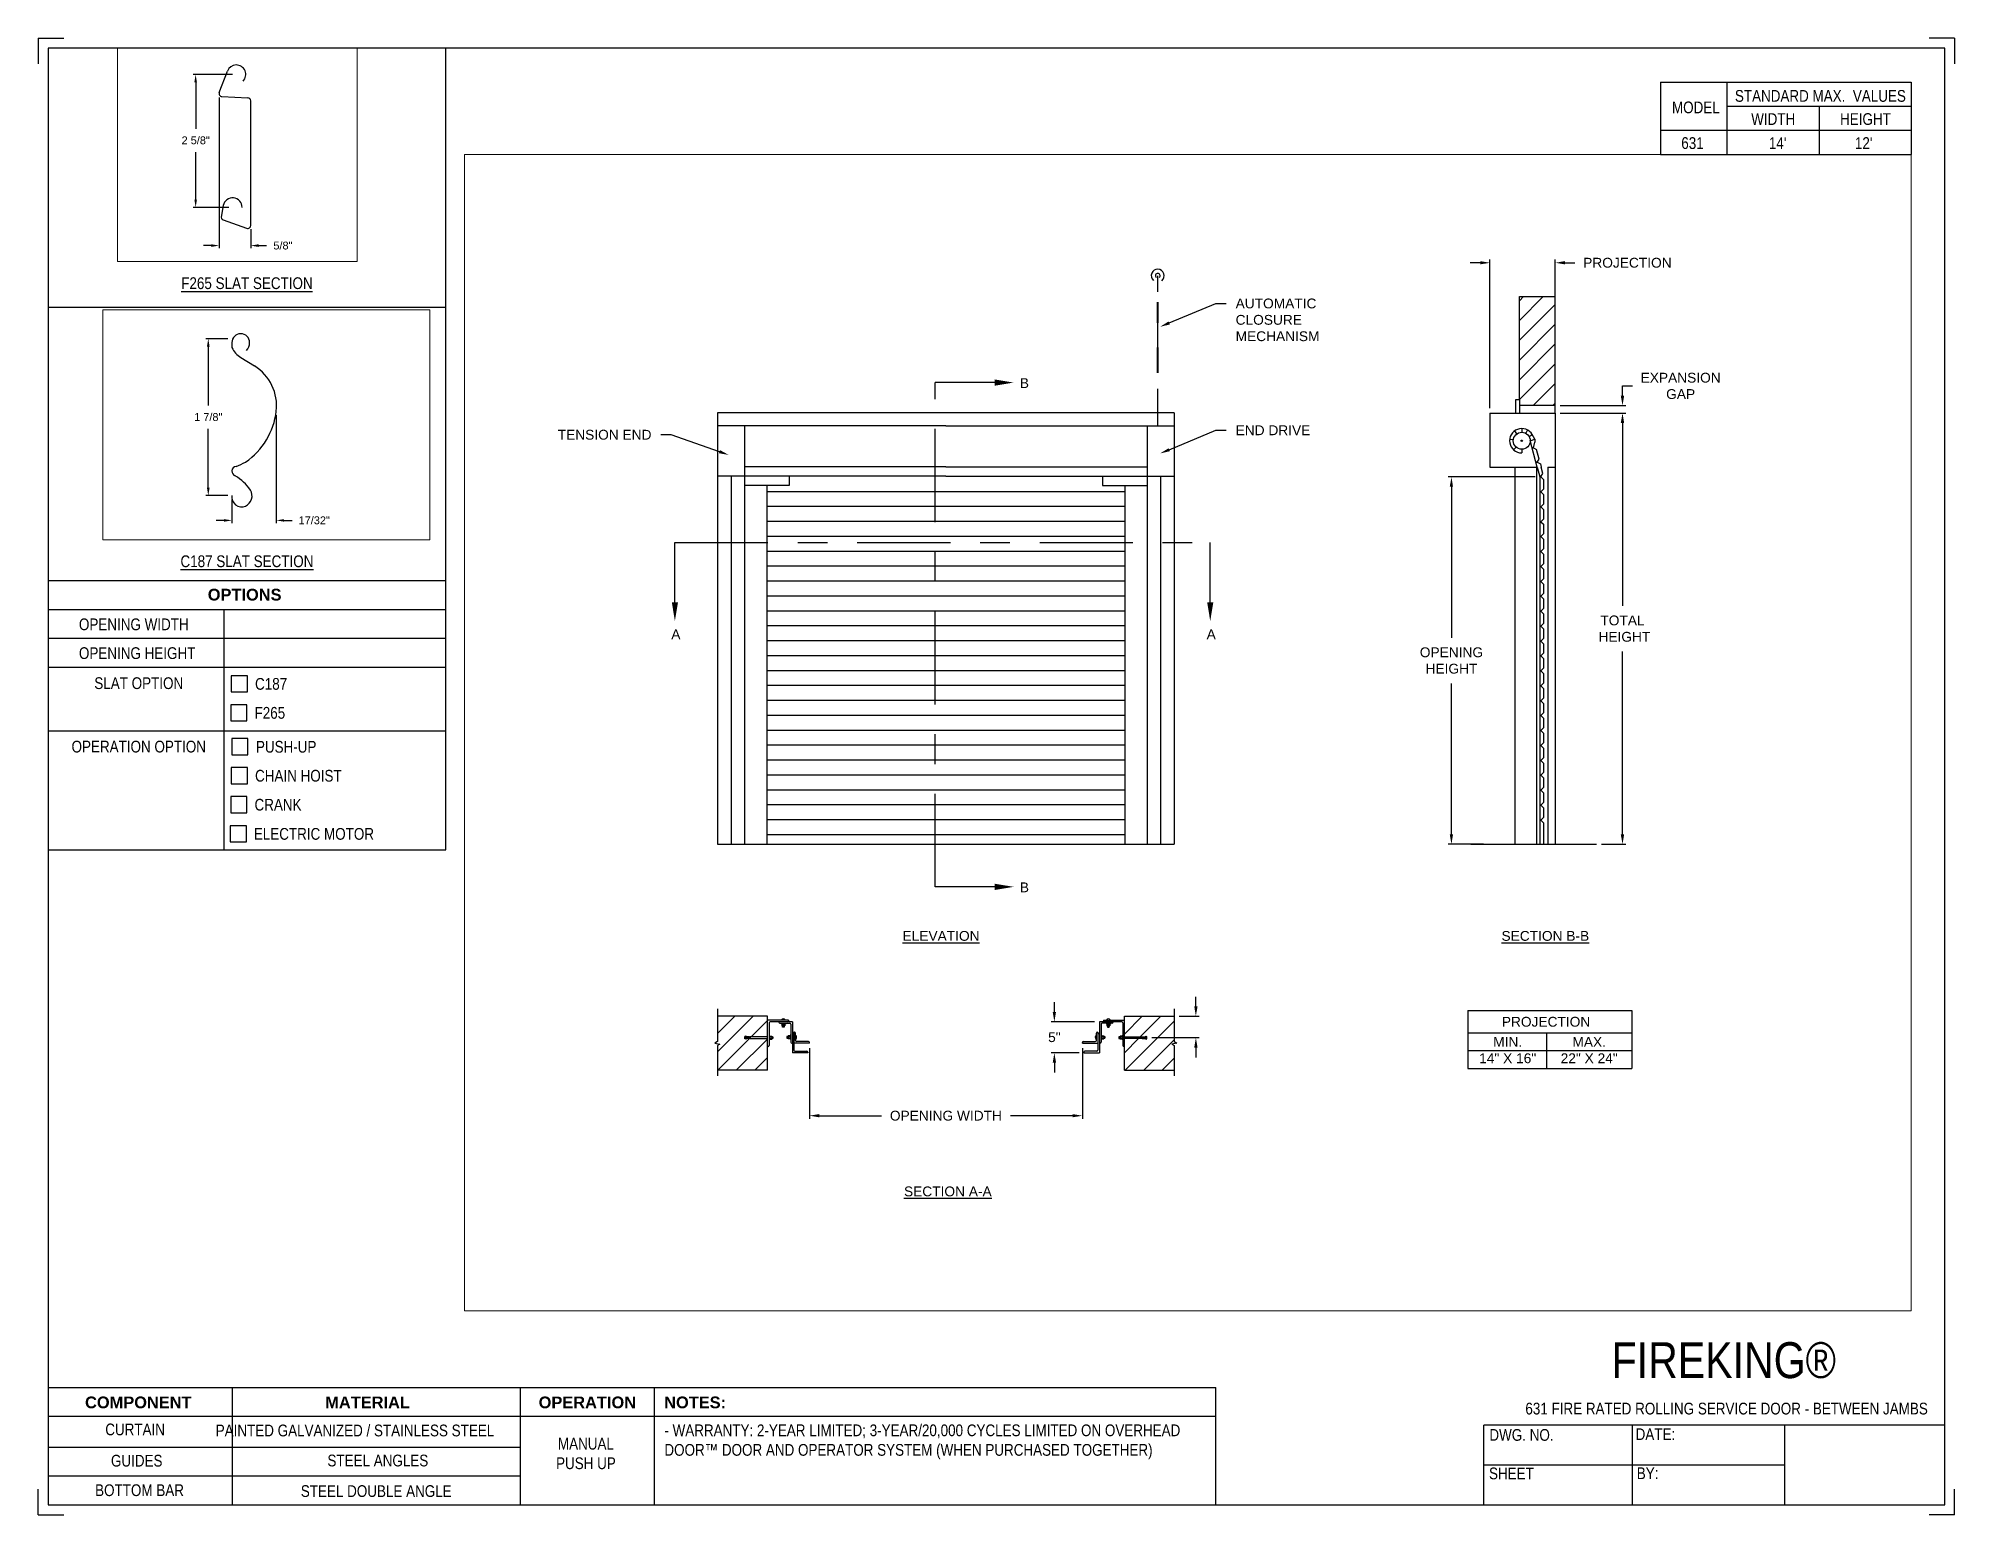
# Paper-space layout '631 BETWEEN JAMBS' of a CAD drawing. Header units: inches. Extents: x 0.1 to 10.9, y 0.1 to 8.4.
# The model-space entities are those that its viewports show. They can reach past a viewport. Long polylines and large blocks are cut down to what shows.
import ezdxf
from ezdxf import colors
from ezdxf.entities.mleader import LeaderData, LeaderLine
from ezdxf.math import Vec2, Vec3

# ---------------------------------------------------------------- set-up
doc = ezdxf.new("R2010")
doc.units = ezdxf.units.IN
doc.header["$LTSCALE"] = 0.25
doc.header["$MEASUREMENT"] = 0
doc.linetypes.add('CENTER', pattern=[2, 1.25, -0.25, 0.25, -0.25])
doc.linetypes.add('DASHED', pattern=[0.75, 0.5, -0.25])
for name, color, linetype in [('631 BETWEEN JAMBS', 7, 'Continuous'), ('ANNOTATIONS', 1, 'Continuous'), ('DETAILS', 4, 'Continuous'), ('SECTION CUTS', 6, 'CENTER'), ('TITLE BLOCK', 7, 'Continuous')]:
    doc.layers.add(name, color=color, linetype=linetype)
doc.styles.add('ARIAL', font='arial.ttf', dxfattribs={"height": 0.09375})
doc.styles.add('CADdetails-DIMENSIONS', font='ARIALN.TTF', dxfattribs={"height": 2.38})
doc.styles.get("Standard").update_dxf_attribs({"font": 'romans.shx'})
doc.dimstyles.new('STANDARD$0', dxfattribs={"dimtxt": 0.09375, "dimasz": 0.09375, "dimexe": 0.03125, "dimexo": 0.046875, "dimgap": 0.09, "dimtad": 0, "dimtih": 1, "dimtoh": 1, "dimdec": 4, "dimzin": 0, "dimdsep": 46, "dimtxsty": 'ARIAL', "dimcen": 0.09, "dimadec": 0, "dimazin": 0, "dimtfac": 1, "dimtdec": 4, "dimtofl": 0, "dimtmove": 0, "dimatfit": 1, "dimfxl": 1, "dimtolj": 1, "dimtzin": 0, "dimarcsym": 0})

psp = doc.layouts.new('631 BETWEEN JAMBS')

# ---------------------------------------------------------------- texts
at = {"layer": 'TITLE BLOCK', "attachment_point": 2, "style": 'CADdetails-DIMENSIONS'}
for s, width, insert, char_height in [('MODEL', 0.28815, (9.45, 8.068), 0.0664), ('STANDARD MAX.  VALUES', 1.75949, (10.155, 8.133), 0.06641), ('WIDTH', 0.42908, (9.888, 8.002), 0.0664), ('HEIGHT', 0.42908, (10.41, 8.002), 0.0664), ('\\pxqc;631', 0.29952, (9.431, 7.866), 0.0664)]:
    psp.add_mtext_dynamic_manual_height_columns(s, width=width, gutter_width=1.363, heights=[0], dxfattribs=dict(at, insert=insert, char_height=char_height))
at = {"layer": 'TITLE BLOCK', "style": 'CADdetails-DIMENSIONS'}
for s, insert, char_height, width, attachment_point in [("14'", (9.913, 7.866), 0.0664, 1.75949, 2), ("12'", (10.4, 7.866), 0.0664, 1.75949, 2), ('{\\LF265 SLAT SECTION }', (1.248, 7.073), 0.06641, 1.75949, 2), ('{\\LC187 SLAT SECTION}', (1.248, 5.499), 0.06641, 1.75949, 2), ('{\\fArial|b1|i0|c0|p34;OPTIONS}', (1.235, 5.31), 0.06641, 1.75949, 2), ('OPENING WIDTH', (0.297, 5.142), 0.06641, 1.30693, 1), ('OPENING HEIGHT', (0.297, 4.979), 0.06641, 1.30693, 1), ('\\pxqc;SLAT OPTION', (-0.13, 4.809), 0.06641, 1.53133, 1), ('C187', (1.294, 4.805), 0.0664, 1.53035, 1), ('F265', (1.291, 4.641), 0.0664, 1.53035, 1), ('\\pxqc;OPERATION OPTION', (-0.13, 4.45), 0.06641, 1.53133, 1), ('PUSH-UP', (1.299, 4.449), 0.0664, 1.23928, 1), ('CHAIN HOIST', (1.294, 4.285), 0.06641, 1.53035, 1), ('CRANK', (1.291, 4.121), 0.0664, 1.53035, 1), ('ELECTRIC MOTOR', (1.287, 3.956), 0.06641, 1.53035, 1), ('\\A1;\\pxqc;\\PFIREKING®', (11.368, 1.384), 0.2031, 3.51998, 3), ('{\\fArial|b1|i0|c0|p34;COMPONENT}', (0.633, 0.738), 0.06641, 1.75949, 2), ('{\\fArial|b1|i0|c0|p34;MATERIAL}', (1.931, 0.738), 0.06641, 1.75949, 2), ('{\\fArial|b1|i0|c0|p34;OPERATION}', (3.175, 0.738), 0.06641, 1.75949, 2), ('{\\fArial|b1|i0|c0|p34;NOTES:}', (3.785, 0.738), 0.06641, 1.75949, 2), ('\\pxt13;631 FIRE RATED ROLLING SERVICE DOOR - BETWEEN JAMBS', (9.624, 0.703), 0.06641, 2.79915, 2), ('CURTAIN', (0.615, 0.585), 0.0664, 1.75949, 2), ('^IPAINTED GALVANIZED / STAINLESS STEEL', (1.849, 0.579), 0.06641, 2.24783, 2), ('\\pxql,t2;- WARRANTY: 2-YEAR LIMITED; 3-YEAR/20,000 CYCLES LIMITED ON OVERHEAD DOOR™ DOOR AND OPERATOR SYSTEM (WHEN PURCHASED TOGETHER)', (5.141, 0.58), 0.066406, 3.0597, 2), ('DWG. NO.', (8.463, 0.554), 0.0664, 1.75949, 2), ('DATE:', (9.221, 0.558), 0.0664, 1.75949, 2), ('\\pxqc;\\PMANUAL PUSH UP', (3.167, 0.615), 0.06641, 0.5006, 2), ('GUIDES', (0.624, 0.408), 0.0664, 1.75949, 2), ('STEEL ANGLES', (1.989, 0.409), 0.06641, 1.75949, 2), ('SHEET', (8.406, 0.336), 0.0664, 1.75949, 2), ('BY:', (9.177, 0.337), 0.0664, 1.75949, 2), ('BOTTOM BAR', (0.64, 0.241), 0.0664, 1.75949, 2), ('STEEL DOUBLE ANGLE', (1.98, 0.236), 0.06641, 1.75949, 2)]:
    psp.add_mtext(s, dxfattribs=dict(at, insert=insert, char_height=char_height, width=width, attachment_point=attachment_point))

msp = doc.modelspace()

# ---------------------------------------------------------------- texts
at = {"layer": 'ANNOTATIONS', "char_height": 0.09375, "attachment_point": 2, "style": 'ARIAL'}
for s, insert, width in [('{\\LELEVATION}', (179.44546, 257.13267), 3.0834986), ('{\\LSECTION B-B}', (185.21195, 257.13267), 1.3823677), ('{\\LSECTION A-A}', (179.51043, 254.69485), 1.3823677)]:
    msp.add_mtext(s, dxfattribs=dict(at, insert=insert, width=width))
for s, width, insert in [('PROJECTION ', 1.7594917, (185.21863, 256.31343)), ('MIN.\\P14" X 16" ', 0.6711642, (184.8526, 256.12144)), ('MAX.\\P22" X 24"', 0.7869326, (185.63025, 256.12144))]:
    msp.add_mtext_dynamic_manual_height_columns(s, width=width, gutter_width=1.36268, heights=[0], dxfattribs=dict(at, insert=insert))
at = {"layer": 'SECTION CUTS', "style": 'ARIAL'}
for s, p in [('B', (180.19721, 262.31336)), ('A', (176.87158, 259.91669)), ('A', (181.97989, 259.91669)), ('B', (180.19721, 257.50211))]:
    msp.add_text(s, height=0.09375, dxfattribs=at).set_placement(p)

# ---------------------------------------------------------------- blocks, each defined once
blk = doc.blocks.new('*D3')
at = {"layer": 'ANNOTATIONS', "color": 0, "lineweight": -2, "transparency": 16777216}
for p, q in [((178.19, 256.016), (178.19, 255.339)), ((180.794, 256.016), (180.794, 255.339)), ((178.284, 255.37), (178.876, 255.37)), ((180.7, 255.37), (180.109, 255.37))]:
    blk.add_line(p, q, dxfattribs=at)
at = {"layer": 'ANNOTATIONS', "color": 0, "transparency": 16777216}
for points in [[(178.284, 255.386), (178.284, 255.355), (178.19, 255.37)], [(180.7, 255.386), (180.7, 255.355), (180.794, 255.37)]]:
    blk.add_solid(points, dxfattribs=at)
at = {"layer": 'defpoints', "color": 0, "transparency": 16777216}
for p in [(178.19, 256.063), (180.794, 256.063), (180.794, 255.37)]:
    blk.add_point(p, dxfattribs=at)
at = {"layer": 'ANNOTATIONS', "color": 0, "transparency": 16777216, "insert": (179.492, 255.37), "char_height": 0.09375, "attachment_point": 5, "style": 'ARIAL'}
blk.add_mtext('\\A1;OPENING WIDTH', dxfattribs=at)
blk = doc.blocks.new('*D1')
at = {"layer": 'ANNOTATIONS', "color": 0, "lineweight": -2, "transparency": 16777216}
for p, q in [((181.877, 256.413), (181.877, 256.506)), ((181.718, 256.319), (181.908, 256.319)), ((181.457, 256.115), (181.908, 256.115)), ((181.877, 256.021), (181.877, 255.927))]:
    blk.add_line(p, q, dxfattribs=at)
at = {"layer": 'ANNOTATIONS', "color": 0, "transparency": 16777216}
for points in [[(181.862, 256.413), (181.893, 256.413), (181.877, 256.319)], [(181.862, 256.021), (181.893, 256.021), (181.877, 256.115)]]:
    blk.add_solid(points, dxfattribs=at)
at = {"layer": 'defpoints', "color": 0, "transparency": 16777216}
for p in [(181.672, 256.319), (181.41, 256.115), (181.877, 256.115)]:
    blk.add_point(p, dxfattribs=at)
blk = doc.blocks.new('*D2')
at = {"layer": 'ANNOTATIONS', "color": 0, "lineweight": -2, "transparency": 16777216}
for p, q in [((180.527, 256.361), (180.527, 256.454)), ((180.91, 256.267), (180.496, 256.267)), ((180.762, 255.97), (180.496, 255.97)), ((180.527, 255.876), (180.527, 255.783))]:
    blk.add_line(p, q, dxfattribs=at)
at = {"layer": 'ANNOTATIONS', "color": 0, "transparency": 16777216}
for points in [[(180.511, 256.361), (180.543, 256.361), (180.527, 256.267)], [(180.511, 255.876), (180.543, 255.876), (180.527, 255.97)]]:
    blk.add_solid(points, dxfattribs=at)
at = {"layer": 'defpoints', "color": 0, "transparency": 16777216}
for p in [(180.527, 256.267), (180.957, 256.267), (180.809, 255.97)]:
    blk.add_point(p, dxfattribs=at)
at = {"layer": 'ANNOTATIONS', "color": 0, "transparency": 16777216, "insert": (180.527, 256.119), "char_height": 0.0938, "attachment_point": 5, "style": 'ARIAL'}
blk.add_mtext('\\A1;5"', dxfattribs=at)
blk = doc.blocks.new('*D4')
at = {"layer": 'ANNOTATIONS', "color": 0, "lineweight": -2, "transparency": 16777216}
for p, q in [((171.432, 259.756), (170.961, 259.756)), ((170.993, 259.662), (170.993, 259.105)), ((170.993, 258.259), (170.993, 258.828)), ((171.389, 258.165), (170.961, 258.165))]:
    blk.add_line(p, q, dxfattribs=at)
at = {"layer": 'ANNOTATIONS', "color": 0, "transparency": 16777216}
for points in [[(170.977, 259.662), (171.008, 259.662), (170.993, 259.756)], [(170.977, 258.259), (171.008, 258.259), (170.993, 258.165)]]:
    blk.add_solid(points, dxfattribs=at)
at = {"layer": 'defpoints', "color": 0, "transparency": 16777216}
for p in [(171.479, 259.756), (170.993, 258.165), (171.435, 258.165)]:
    blk.add_point(p, dxfattribs=at)
at = {"layer": 'ANNOTATIONS', "color": 0, "transparency": 16777216, "insert": (170.993, 258.967), "char_height": 0.0938, "attachment_point": 5, "style": 'ARIAL'}
blk.add_mtext('\\A1;2 5/8"', dxfattribs=at)
blk = doc.blocks.new('*D5')
at = {"layer": 'ANNOTATIONS', "color": 0, "lineweight": -2, "transparency": 16777216}
for p, q in [((171.273, 259.48), (171.273, 257.677)), ((171.652, 257.903), (171.652, 257.677)), ((171.179, 257.708), (171.085, 257.708)), ((171.745, 257.708), (171.839, 257.708))]:
    blk.add_line(p, q, dxfattribs=at)
at = {"layer": 'ANNOTATIONS', "color": 0, "transparency": 16777216}
for points in [[(171.179, 257.724), (171.179, 257.692), (171.273, 257.708)], [(171.745, 257.724), (171.745, 257.692), (171.652, 257.708)]]:
    blk.add_solid(points, dxfattribs=at)
at = {"layer": 'defpoints', "color": 0, "transparency": 16777216}
for p in [(171.273, 259.527), (171.652, 257.95), (171.652, 257.708)]:
    blk.add_point(p, dxfattribs=at)
at = {"layer": 'ANNOTATIONS', "color": 0, "transparency": 16777216, "insert": (172.037, 257.708), "char_height": 0.0938, "attachment_point": 5, "style": 'ARIAL'}
blk.add_mtext('\\A1;5/8"', dxfattribs=at)
blk = doc.blocks.new('*D6')
at = {"layer": 'ANNOTATIONS', "color": 0, "lineweight": -2, "transparency": 16777216}
for p, q in [((172.057, 255.354), (172.057, 254.064)), ((171.526, 254.347), (171.526, 254.064)), ((171.432, 254.096), (171.338, 254.096)), ((172.151, 254.096), (172.245, 254.096))]:
    blk.add_line(p, q, dxfattribs=at)
at = {"layer": 'ANNOTATIONS', "color": 0, "transparency": 16777216}
for points in [[(171.432, 254.111), (171.432, 254.08), (171.526, 254.096)], [(172.151, 254.111), (172.151, 254.08), (172.057, 254.096)]]:
    blk.add_solid(points, dxfattribs=at)
at = {"layer": 'defpoints', "color": 0, "transparency": 16777216}
for p in [(172.057, 255.401, 0), (171.526, 254.394, 0), (172.057, 254.096)]:
    blk.add_point(p, dxfattribs=at)
at = {"layer": 'ANNOTATIONS', "color": 0, "transparency": 16777216, "insert": (172.511, 254.096), "char_height": 0.0938, "attachment_point": 5, "style": 'ARIAL'}
blk.add_mtext('\\A1;17/32"', dxfattribs=at)
blk = doc.blocks.new('*D7')
at = {"layer": 'ANNOTATIONS', "color": 0, "lineweight": -2, "transparency": 16777216}
for p, q in [((171.479, 256.269), (171.212, 256.269)), ((171.243, 256.175), (171.243, 255.47)), ((171.243, 254.488), (171.243, 255.193)), ((171.479, 254.394), (171.212, 254.394))]:
    blk.add_line(p, q, dxfattribs=at)
at = {"layer": 'ANNOTATIONS', "color": 0, "transparency": 16777216}
for points in [[(171.227, 256.175), (171.259, 256.175), (171.243, 256.269)], [(171.227, 254.488), (171.259, 254.488), (171.243, 254.394)]]:
    blk.add_solid(points, dxfattribs=at)
at = {"layer": 'defpoints', "color": 0, "transparency": 16777216}
for p in [(171.243, 256.269), (171.526, 256.269, 0), (171.526, 254.394, 0)]:
    blk.add_point(p, dxfattribs=at)
at = {"layer": 'ANNOTATIONS', "color": 0, "transparency": 16777216, "insert": (171.243, 255.332), "char_height": 0.0938, "attachment_point": 5, "style": 'ARIAL'}
blk.add_mtext('\\A1;1 7/8"', dxfattribs=at)
blk = doc.blocks.new('*D8')
at = {"layer": 'ANNOTATIONS', "color": 0, "lineweight": -2, "transparency": 16777216}
for p, q in [((185.114, 261.465), (184.284, 261.465)), ((184.316, 261.371), (184.316, 259.93)), ((184.316, 258.054), (184.316, 259.495)), ((184.621, 257.96), (184.284, 257.96))]:
    blk.add_line(p, q, dxfattribs=at)
at = {"layer": 'ANNOTATIONS', "color": 0, "transparency": 16777216}
for points in [[(184.3, 261.371), (184.331, 261.371), (184.316, 261.465)], [(184.3, 258.054), (184.331, 258.054), (184.316, 257.96)]]:
    blk.add_solid(points, dxfattribs=at)
at = {"layer": 'defpoints', "color": 0, "transparency": 16777216}
for p in [(185.16, 261.465, 0), (184.316, 257.96), (184.668, 257.96)]:
    blk.add_point(p, dxfattribs=at)
at = {"layer": 'ANNOTATIONS', "color": 0, "transparency": 16777216, "insert": (184.316, 259.713), "char_height": 0.09375, "attachment_point": 5, "style": 'ARIAL'}
blk.add_mtext('\\A1;OPENING\\PHEIGHT', dxfattribs=at)
blk = doc.blocks.new('*D9')
at = {"layer": 'ANNOTATIONS', "color": 0, "lineweight": -2, "transparency": 16777216}
for p, q in [((185.353, 262.074), (185.979, 262.074)), ((185.948, 261.981), (185.948, 260.235)), ((185.948, 258.054), (185.948, 259.8)), ((185.748, 257.96), (185.979, 257.96))]:
    blk.add_line(p, q, dxfattribs=at)
at = {"layer": 'ANNOTATIONS', "color": 0, "transparency": 16777216}
for points in [[(185.932, 261.981), (185.964, 261.981), (185.948, 262.074)], [(185.932, 258.054), (185.964, 258.054), (185.948, 257.96)]]:
    blk.add_solid(points, dxfattribs=at)
at = {"layer": 'defpoints', "color": 0, "transparency": 16777216}
for p in [(185.306, 262.074, 0), (185.702, 257.96, 0), (185.948, 257.96)]:
    blk.add_point(p, dxfattribs=at)
at = {"layer": 'ANNOTATIONS', "color": 0, "transparency": 16777216, "insert": (185.948, 260.017), "char_height": 0.0938, "attachment_point": 5, "style": 'ARIAL'}
blk.add_mtext('\\A1;TOTAL\\P HEIGHT', dxfattribs=at)
blk = doc.blocks.new('*D10')
at = {"layer": 'ANNOTATIONS', "color": 0, "lineweight": -2, "transparency": 16777216}
for p, q in [((185.948, 262.239), (185.948, 262.333)), ((185.948, 262.333), (186.042, 262.333)), ((185.353, 262.146), (185.979, 262.146)), ((185.353, 262.074), (185.979, 262.074)), ((185.948, 261.981), (185.948, 261.887))]:
    blk.add_line(p, q, dxfattribs=at)
at = {"layer": 'ANNOTATIONS', "color": 0, "transparency": 16777216}
for points in [[(185.932, 262.239), (185.964, 262.239), (185.948, 262.146)], [(185.932, 261.981), (185.964, 261.981), (185.948, 262.074)]]:
    blk.add_solid(points, dxfattribs=at)
at = {"layer": 'defpoints', "color": 0, "transparency": 16777216}
for p in [(185.306, 262.146), (185.306, 262.074), (185.948, 262.146)]:
    blk.add_point(p, dxfattribs=at)
at = {"layer": 'ANNOTATIONS', "color": 0, "transparency": 16777216, "insert": (186.503, 262.333), "char_height": 0.09375, "attachment_point": 5, "style": 'ARIAL'}
blk.add_mtext('\\A1;EXPANSION \\PGAP', dxfattribs=at)
blk = doc.blocks.new('*D11')
at = {"layer": 'ANNOTATIONS', "color": 0, "lineweight": -2, "transparency": 16777216}
for p, q in [((184.59, 263.508), (184.496, 263.508)), ((184.683, 262.121), (184.683, 263.539)), ((185.306, 262.121), (185.306, 263.539)), ((185.399, 263.508), (185.493, 263.508))]:
    blk.add_line(p, q, dxfattribs=at)
at = {"layer": 'ANNOTATIONS', "color": 0, "transparency": 16777216}
for points in [[(184.59, 263.524), (184.59, 263.493), (184.683, 263.508)], [(185.399, 263.524), (185.399, 263.493), (185.306, 263.508)]]:
    blk.add_solid(points, dxfattribs=at)
at = {"layer": 'defpoints', "color": 0, "transparency": 16777216}
for p in [(185.306, 263.508), (184.683, 262.074), (185.306, 262.074)]:
    blk.add_point(p, dxfattribs=at)
at = {"layer": 'ANNOTATIONS', "color": 0, "transparency": 16777216, "insert": (185.995, 263.508), "char_height": 0.09375, "attachment_point": 5, "style": 'ARIAL'}
blk.add_mtext('\\A1;PROJECTION', dxfattribs=at)

# ---------------------------------------------------------------- dimensions: what is measured, and where the dimension line sits
at = {"layer": 'ANNOTATIONS'}
for base, p1, p2, text, picture, middle in [((185.30563, 263.50819), (184.6833, 262.07434), (185.30563, 262.07434), 'PROJECTION', '*D11', (185.99474, 263.50819)), ((180.79404, 255.3703), (178.19029, 256.06297), (180.79404, 256.06297), 'OPENING WIDTH', '*D3', (179.49216, 255.3703))]:
    dim = msp.add_linear_dim(base=base, p1=p1, p2=p2, text=text, dimstyle='STANDARD$0', dxfattribs=at)
    dim.commit()
    dim.dimension.update_dxf_attribs({"geometry": picture, "text_midpoint": middle})
for base, p1, p2, text, picture, middle in [((185.94801, 262.1455), (185.306, 262.07434), (185.306, 262.1455), 'EXPANSION \\PGAP', '*D10', (186.50331, 262.333)), ((185.94801, 257.96006, -0.00014), (185.306, 262.07434), (185.70159, 257.96006), 'TOTAL\\P HEIGHT', '*D9', (185.94801, 260.0172, -0.00014)), ((184.31575, 257.96006, -0.00014), (185.16047, 261.46518), (184.66774, 257.96006, -0.00014), 'OPENING\\PHEIGHT', '*D8', (184.31575, 259.71262, -0.00014))]:
    dim = msp.add_linear_dim(base=base, p1=p1, p2=p2, angle=90, text=text, dimstyle='STANDARD$0', dxfattribs=at)
    dim.commit()
    dim.dimension.update_dxf_attribs({"geometry": picture, "text_midpoint": middle})
for base, p1, p2, angle, text, picture, middle in [((170.99271, 258.16506), (171.47885, 259.75591), (171.43546, 258.16506), 90, '2 5/8"', '*D4', (170.99271, 258.96683)), ((180.52695, 256.26699), (180.80887, 255.97023), (180.95726, 256.26699), 90, '5"', '*D2', (180.52695, 256.11861)), ((181.87722, 256.1149), (181.67162, 256.31893), (181.40982, 256.1149), 270, ' ', '*D1', (181.87722, 256.21691)), ((171.24291, 256.269), (171.52576, 254.394, 0), (171.52576, 256.269, 0), 90, '1 7/8"', '*D7', (171.24291, 255.3315))]:
    dim = msp.add_linear_dim(base=base, p1=p1, p2=p2, angle=angle, text=text, dimstyle='STANDARD$0', dxfattribs=at)
    dim.commit()
    dim.dimension.update_dxf_attribs({"geometry": picture, "text_midpoint": middle, "dimtype": 160})
for base, p1, p2, text, picture, middle in [((171.65151, 257.70811), (171.27273, 259.52726), (171.65151, 257.94976), '5/8"', '*D5', (172.0375, 257.70811)), ((172.05701, 254.09557), (171.52576, 254.394, 0), (172.05701, 255.40132, 0), '17/32"', '*D6', (172.51142, 254.09557))]:
    dim = msp.add_linear_dim(base=base, p1=p1, p2=p2, text=text, dimstyle='STANDARD$0', dxfattribs=at)
    dim.commit()
    dim.dimension.update_dxf_attribs({"geometry": picture, "text_midpoint": middle, "dimtype": 160})

# ---------------------------------------------------------------- hatches: boundary and pattern name
at = {"layer": '631 BETWEEN JAMBS'}
h = msp.add_hatch(dxfattribs=at)
h.set_pattern_fill('ANSI31', color=256)
h.paths.add_polyline_path([(177.78966, 256.10748), (177.61902, 256.10748), (177.58564, 256.10377), (177.58564, 256.10006), (177.57451, 256.10006), (177.57451, 256.12603), (177.58193, 256.12974), (177.58564, 256.12974), (177.58564, 256.12603), (177.61902, 256.12232), (177.78966, 256.12232), (177.78966, 256.31893), (177.31271, 256.31893), (177.31271, 256.07706), (177.28761, 256.06272), (177.33498, 256.05305), (177.31271, 256.04138), (177.31271, 255.8033), (177.78966, 255.8033)])
h.paths.add_polyline_path([(181.67162, 256.04138), (181.64935, 256.05305), (181.69672, 256.06272), (181.67162, 256.07706), (181.67162, 256.31893), (181.19467, 256.31893), (181.19467, 256.12232), (181.3653, 256.12232), (181.39869, 256.12603), (181.39869, 256.12974), (181.40982, 256.12974), (181.40982, 256.10377), (181.4024, 256.10006), (181.39869, 256.10006), (181.39869, 256.10377), (181.3653, 256.10748), (181.19467, 256.10748), (181.19467, 255.8033), (181.67162, 255.8033)])

# ---------------------------------------------------------------- linework, layer by layer
at = {"layer": '631 BETWEEN JAMBS', "linetype": 'DASHED'}
msp.add_line((181.51327, 261.95109), (181.51327, 263.38474), dxfattribs=at)
at = {"layer": '631 BETWEEN JAMBS'}
for p, q in [((184.96379, 263.14618), (185.00295, 263.18534)), ((184.96379, 262.95747), (185.19165, 263.18534)), ((184.96379, 262.19888), (184.96379, 263.18534)), ((184.96379, 263.18534), (185.306, 263.18534)), ((185.306, 262.07434), (185.306, 263.18534)), ((184.96379, 262.76877), (185.306, 263.11098)), ((184.96379, 262.58006), (185.306, 262.92227)), ((184.96379, 262.39135), (185.306, 262.73356)), ((184.96379, 262.20265), (185.306, 262.54486)), ((185.09535, 262.1455), (185.306, 262.35615)), ((181.67162, 262.07563), (177.31271, 262.07563)), ((177.31271, 262.07563), (177.31271, 261.47072)), ((181.67162, 262.07563), (181.67162, 261.47072)), ((184.6833, 262.07434), (184.90792, 262.07434)), ((184.6833, 262.07434), (184.6833, 261.55839)), ((184.90792, 262.07434), (184.96379, 262.07434)), ((184.9282, 262.19888), (184.9282, 262.07434)), ((184.96379, 262.19888), (184.9282, 262.19888)), ((184.96379, 262.19888), (184.96379, 262.07434)), ((185.306, 262.1455), (184.96379, 262.1455)), ((184.96379, 262.07434), (185.30563, 262.07434)), ((185.28406, 262.1455), (185.306, 262.16744)), ((185.306, 262.07434), (185.306, 261.55839)), ((179.49216, 261.95109), (177.31271, 261.95109)), ((177.57069, 261.95109), (177.57069, 257.96136)), ((179.49216, 261.95109), (181.67162, 261.95109)), ((181.41364, 261.95109), (181.41364, 257.96136)), ((184.94009, 261.8755), (184.9195, 261.90452)), ((184.98674, 261.92596), (184.98674, 261.89038)), ((185.02495, 261.88074), (185.04183, 261.91207)), ((185.05616, 261.8507), (185.08682, 261.86875)), ((185.11147, 261.82644), (185.08711, 261.86826)), ((184.90651, 261.81726), (184.87108, 261.82055)), ((184.93317, 261.74962), (184.90951, 261.72304)), ((184.98674, 261.72924), (184.98674, 261.69365)), ((185.13512, 261.55839), (185.06728, 261.81195)), ((185.06798, 261.80935), (185.11147, 261.82644)), ((185.08665, 261.73998), (185.09804, 261.74306)), ((185.09804, 261.74306), (185.1125, 261.79545)), ((185.09804, 261.74306), (185.12724, 261.72617)), ((185.11147, 261.82644), (185.1125, 261.79545)), ((185.15166, 261.63581), (185.12724, 261.72617)), ((179.49216, 261.55968), (177.57069, 261.55968)), ((179.49216, 261.55968), (181.41364, 261.55968)), ((184.6833, 261.55839), (185.12808, 261.55839)), ((184.92151, 261.55839), (184.92151, 257.96006)), ((185.12378, 261.60258), (185.13517, 261.60566)), ((185.12808, 261.55839), (185.12808, 257.96006)), ((185.13512, 261.55839), (185.16011, 261.46498)), ((185.13517, 261.60566), (185.15166, 261.63581)), ((185.13517, 261.60566), (185.16437, 261.58877)), ((185.16437, 261.58877), (185.17258, 261.55839)), ((185.17139, 261.47155), (185.18879, 261.4984)), ((185.18879, 261.4984), (185.17258, 261.55839)), ((185.23483, 261.55839), (185.306, 261.55839)), ((185.23483, 261.55839), (185.23483, 257.96006)), ((185.306, 261.55839), (185.306, 257.96006)), ((177.31271, 261.47072), (177.31271, 257.96136)), ((179.49216, 261.47072), (177.31271, 261.47072)), ((177.44437, 261.47072), (177.44437, 257.96136)), ((177.99768, 261.38176), (177.57069, 261.38176)), ((177.78418, 261.38176), (177.78418, 257.96136)), ((181.20014, 261.32394), (177.78418, 261.32394)), ((177.99768, 261.47072), (177.99768, 261.38176)), ((179.49216, 261.47072), (181.67162, 261.47072)), ((180.98665, 261.47072), (180.98665, 261.38176)), ((180.98665, 261.38176), (181.41364, 261.38176)), ((181.20014, 261.38176), (181.20014, 257.96136)), ((181.53996, 261.47072), (181.53996, 257.96136)), ((181.67162, 261.47072), (181.67162, 257.96136)), ((185.17139, 261.47155), (185.16011, 261.46498)), ((185.16011, 261.46498), (185.16083, 261.46538)), ((185.17032, 261.46498), (185.16011, 261.46498)), ((185.16011, 261.46498), (185.16011, 261.32265)), ((185.16011, 261.32265), (185.16011, 261.18032)), ((185.16011, 261.32265), (185.17032, 261.32265)), ((185.17032, 261.46498), (185.19569, 261.43961)), ((185.17032, 261.32265), (185.19569, 261.34802)), ((185.17032, 261.32265), (185.19569, 261.29728)), ((185.19569, 261.43961), (185.19569, 261.34802)), ((181.20014, 261.18161), (177.78418, 261.18161)), ((185.16011, 261.18032), (185.17032, 261.18032)), ((185.16011, 261.18032), (185.16011, 261.03799)), ((185.17032, 261.18032), (185.19569, 261.20569)), ((185.17032, 261.18032), (185.19569, 261.15494)), ((185.19569, 261.29728), (185.19569, 261.20569)), ((185.19569, 261.15494), (185.19569, 261.06336)), ((181.20014, 261.03928), (177.78418, 261.03928)), ((185.16011, 261.03799), (185.16011, 260.89565)), ((185.16011, 261.03799), (185.17032, 261.03799)), ((185.17032, 261.03799), (185.19569, 261.06336)), ((185.17032, 261.03799), (185.19569, 261.01261)), ((185.19569, 261.01261), (185.19569, 260.92103)), ((181.20014, 260.89695), (177.78418, 260.89695)), ((185.16011, 260.89565), (185.17032, 260.89565)), ((185.16011, 260.89565), (185.16011, 260.75332)), ((185.17032, 260.89565), (185.19569, 260.92103)), ((185.17032, 260.89565), (185.19569, 260.87028)), ((185.17032, 260.75332), (185.19569, 260.7787)), ((185.19569, 260.87028), (185.19569, 260.7787)), ((181.20014, 260.75462), (177.78418, 260.75462)), ((181.20014, 260.61228), (177.78418, 260.61228)), ((185.16011, 260.75332), (185.16011, 260.61099)), ((185.16011, 260.75332), (185.17032, 260.75332)), ((185.16011, 260.61099), (185.17032, 260.61099)), ((185.16011, 260.61099), (185.16011, 260.46866)), ((185.17032, 260.75332), (185.19569, 260.72795)), ((185.17032, 260.61099), (185.19569, 260.63636)), ((185.17032, 260.61099), (185.19569, 260.58562)), ((185.19569, 260.72795), (185.19569, 260.63636)), ((185.19569, 260.58562), (185.19569, 260.49403)), ((181.20014, 260.46995), (177.78418, 260.46995)), ((185.16011, 260.46866), (185.16011, 260.32633)), ((185.16011, 260.46866), (185.17032, 260.46866)), ((185.17032, 260.46866), (185.19569, 260.49403)), ((185.17032, 260.46866), (185.19569, 260.44329)), ((185.19569, 260.44329), (185.19569, 260.3517)), ((181.20014, 260.32762), (177.78418, 260.32762)), ((185.16011, 260.32633), (185.16011, 260.184)), ((185.16011, 260.32633), (185.17032, 260.32633)), ((185.17032, 260.32633), (185.19569, 260.3517)), ((185.17032, 260.32633), (185.19569, 260.30095)), ((185.17032, 260.184), (185.19569, 260.20937)), ((185.19569, 260.30095), (185.19569, 260.20937)), ((181.20014, 260.18529), (177.78418, 260.18529)), ((181.20014, 260.04296), (177.78418, 260.04296)), ((185.16011, 260.184), (185.17032, 260.184)), ((185.16011, 260.184), (185.16011, 260.04166)), ((185.16011, 260.04166), (185.16011, 259.89933)), ((185.16011, 260.04166), (185.17032, 260.04166)), ((185.17032, 260.184), (185.19569, 260.15862)), ((185.17032, 260.04166), (185.19569, 260.06704)), ((185.17032, 260.04166), (185.19569, 260.01629)), ((185.19569, 260.15862), (185.19569, 260.06704)), ((181.20014, 259.90063), (177.78418, 259.90063)), ((185.16011, 259.89933), (185.17032, 259.89933)), ((185.16011, 259.89933), (185.16011, 259.757)), ((185.17032, 259.89933), (185.19569, 259.92471)), ((185.17032, 259.89933), (185.19569, 259.87396)), ((185.19569, 260.01629), (185.19569, 259.92471)), ((185.19569, 259.87396), (185.19569, 259.78237)), ((181.20014, 259.75829), (177.78418, 259.75829)), ((185.16011, 259.757), (185.16011, 259.61467)), ((185.16011, 259.757), (185.17032, 259.757)), ((185.17032, 259.757), (185.19569, 259.78237)), ((185.17032, 259.757), (185.19569, 259.73163)), ((185.19569, 259.73163), (185.19569, 259.64004)), ((181.20014, 259.61596), (177.78418, 259.61596)), ((185.16011, 259.61467), (185.17032, 259.61467)), ((185.16011, 259.61467), (185.16011, 259.47234)), ((185.17032, 259.61467), (185.19569, 259.64004)), ((185.17032, 259.61467), (185.19569, 259.5893)), ((185.17032, 259.47234), (185.19569, 259.49771)), ((185.19569, 259.5893), (185.19569, 259.49771)), ((181.20014, 259.47363), (177.78418, 259.47363)), ((181.20014, 259.3313), (177.78418, 259.3313)), ((185.16011, 259.47234), (185.16011, 259.33001)), ((185.16011, 259.47234), (185.17032, 259.47234)), ((185.16011, 259.33001), (185.17032, 259.33001)), ((185.16011, 259.33001), (185.16011, 259.18767)), ((185.17032, 259.47234), (185.19569, 259.44696)), ((185.17032, 259.33001), (185.19569, 259.35538)), ((185.17032, 259.33001), (185.19569, 259.30463)), ((185.19569, 259.44696), (185.19569, 259.35538)), ((185.19569, 259.30463), (185.19569, 259.21305)), ((181.20014, 259.18897), (177.78418, 259.18897)), ((185.16011, 259.18767), (185.17032, 259.18767)), ((185.16011, 259.18767), (185.16011, 259.04534)), ((185.17032, 259.18767), (185.19569, 259.21305)), ((185.17032, 259.18767), (185.19569, 259.1623)), ((185.19569, 259.1623), (185.19569, 259.07072)), ((181.20014, 259.04664), (177.78418, 259.04664)), ((185.16011, 259.04534), (185.17032, 259.04534)), ((185.16011, 259.04534), (185.16011, 258.90301)), ((185.17032, 259.04534), (185.19569, 259.07072)), ((185.17032, 259.04534), (185.19569, 259.01997)), ((185.19569, 259.01997), (185.19569, 258.92838)), ((181.20014, 258.9043), (177.78418, 258.9043)), ((181.20014, 258.76197), (177.78418, 258.76197)), ((185.16011, 258.90301), (185.17032, 258.90301)), ((185.16011, 258.90301), (185.16011, 258.76068)), ((185.16011, 258.76068), (185.17032, 258.76068)), ((185.16011, 258.76068), (185.16011, 258.61835)), ((185.17032, 258.90301), (185.19569, 258.92838)), ((185.17032, 258.90301), (185.19569, 258.87764)), ((185.17032, 258.76068), (185.19569, 258.78605)), ((185.17032, 258.76068), (185.19569, 258.73531)), ((185.19569, 258.87764), (185.19569, 258.78605)), ((181.20014, 258.61964), (177.78418, 258.61964)), ((185.16011, 258.61835), (185.17032, 258.61835)), ((185.16011, 258.61835), (185.16011, 258.47602)), ((185.17032, 258.61835), (185.19569, 258.64372)), ((185.17032, 258.61835), (185.19569, 258.59297)), ((185.19569, 258.73531), (185.19569, 258.64372)), ((185.19569, 258.59297), (185.19569, 258.50139)), ((181.20014, 258.47731), (177.78418, 258.47731)), ((185.16011, 258.47602), (185.17032, 258.47602)), ((185.16011, 258.47602), (185.16011, 258.33368)), ((185.17032, 258.47602), (185.19569, 258.50139)), ((185.17032, 258.47602), (185.19569, 258.45064)), ((185.19569, 258.45064), (185.19569, 258.35906)), ((181.20014, 258.33498), (177.78418, 258.33498)), ((185.16011, 258.33368), (185.17032, 258.33368)), ((185.16011, 258.33368), (185.16011, 258.19135)), ((185.17032, 258.33368), (185.19569, 258.35906)), ((185.17032, 258.33368), (185.19569, 258.30831)), ((185.17032, 258.19135), (185.19569, 258.21673)), ((185.19569, 258.30831), (185.19569, 258.21673)), ((181.20014, 258.19265), (177.78418, 258.19265)), ((181.20014, 258.05031), (177.78418, 258.05031)), ((185.16011, 258.19135), (185.17032, 258.19135)), ((185.16011, 258.19135), (185.16011, 257.96006)), ((185.17032, 258.19135), (185.19569, 258.16598)), ((185.19569, 258.16598), (185.19569, 257.96006)), ((177.31271, 257.96136), (181.67162, 257.96136)), ((184.50224, 257.96006), (185.70159, 257.96006)), ((177.31271, 256.38941), (177.31271, 256.07706)), ((181.67162, 256.38941), (181.67162, 256.07706)), ((177.78966, 256.31893), (177.31271, 256.31893)), ((177.78966, 255.8033), (177.78966, 256.31893)), ((177.98998, 256.28183), (177.78966, 256.28183)), ((177.8045, 256.2571), (177.8045, 256.03948)), ((178.02707, 256.26699), (177.81439, 256.26699)), ((177.89724, 256.26699), (177.89724, 256.26205)), ((177.90713, 256.25216), (178.00234, 256.25216)), ((177.92321, 256.25216), (177.92321, 256.24474)), ((177.92321, 256.24474), (177.9603, 256.24474)), ((177.92692, 256.24474), (177.92692, 256.22619)), ((177.95659, 256.22619), (177.92692, 256.22619)), ((177.93433, 256.21506), (177.93433, 256.24474)), ((177.94917, 256.21506), (177.93433, 256.21506)), ((177.94917, 256.24474), (177.94917, 256.21506)), ((177.95659, 256.24474), (177.95659, 256.22619)), ((177.9603, 256.25216), (177.9603, 256.24474)), ((177.98998, 256.28183), (177.98998, 256.27689)), ((178.01223, 256.24226), (178.01223, 256.07286)), ((178.02707, 256.26699), (178.02707, 255.97023)), ((181.16994, 256.26699), (180.95726, 256.26699)), ((180.95726, 256.26699), (180.95726, 255.97023)), ((180.97209, 256.24226), (180.97209, 256.07286)), ((181.0772, 256.25216), (180.98199, 256.25216)), ((180.99435, 256.28183), (180.99435, 256.27689)), ((180.99435, 256.28183), (181.19467, 256.28183)), ((181.02403, 256.25216), (181.02403, 256.24474)), ((181.06112, 256.24474), (181.02403, 256.24474)), ((181.02774, 256.24474), (181.02774, 256.22619)), ((181.02774, 256.22619), (181.05741, 256.22619)), ((181.03516, 256.24474), (181.03516, 256.21506)), ((181.03516, 256.21506), (181.04999, 256.21506)), ((181.04999, 256.21506), (181.04999, 256.24474)), ((181.05741, 256.24474), (181.05741, 256.22619)), ((181.06112, 256.25216), (181.06112, 256.24474)), ((181.08709, 256.26699), (181.08709, 256.26205)), ((181.17983, 256.2571), (181.17983, 256.03948)), ((181.19467, 256.31893), (181.67162, 256.31893)), ((181.19467, 255.8033), (181.19467, 256.31893)), ((177.31271, 256.07706), (177.28761, 256.06272)), ((177.28761, 256.06272), (177.33498, 256.05305)), ((177.33498, 256.05305), (177.31271, 256.04138)), ((177.31271, 256.04138), (177.31271, 255.75137)), ((177.57822, 256.12603), (177.57451, 256.12603)), ((177.57451, 256.10377), (177.57451, 256.12603)), ((177.57822, 256.10377), (177.57451, 256.10377)), ((177.57822, 256.12603), (177.57822, 256.10377)), ((177.58564, 256.12974), (177.58193, 256.12974)), ((177.58193, 256.12974), (177.58193, 256.11653)), ((177.58193, 256.11653), (177.61902, 256.11653)), ((177.58193, 256.10006), (177.58193, 256.11327)), ((177.58193, 256.11327), (177.61902, 256.11327)), ((177.58564, 256.10006), (177.58193, 256.10006)), ((177.58564, 256.12603), (177.58564, 256.12974)), ((177.61902, 256.12232), (177.58564, 256.12603)), ((177.61902, 256.10748), (177.58564, 256.10377)), ((177.58564, 256.10377), (177.58564, 256.10006)), ((177.61902, 256.12232), (177.61902, 256.10748)), ((177.62273, 256.11861), (177.61902, 256.11861)), ((177.62273, 256.11119), (177.61902, 256.11119)), ((177.62273, 256.12232), (177.62273, 256.10748)), ((177.78966, 256.12232), (177.62273, 256.12232)), ((177.62273, 256.10748), (177.78966, 256.10748)), ((177.79461, 256.02958), (177.78966, 256.02958)), ((177.8045, 256.13345), (177.81192, 256.13345)), ((177.8045, 256.09635), (177.81192, 256.09635)), ((177.81192, 256.09635), (177.81192, 256.13345)), ((177.81192, 256.12974), (177.83047, 256.12974)), ((177.81192, 256.12232), (177.8416, 256.12232)), ((177.81192, 256.10748), (177.8416, 256.10748)), ((177.81192, 256.10006), (177.83047, 256.10006)), ((177.83047, 256.12974), (177.83047, 256.10006)), ((177.8416, 256.12232), (177.8416, 256.10748)), ((178.00482, 256.12603), (177.97514, 256.12603)), ((177.97514, 256.12603), (177.97514, 256.11119)), ((177.97514, 256.11119), (178.00482, 256.11119)), ((178.00482, 256.13345), (177.98627, 256.13345)), ((177.98627, 256.13345), (177.98627, 256.10377)), ((178.00482, 256.10377), (177.98627, 256.10377)), ((178.01223, 256.13716), (178.00482, 256.13716)), ((178.00482, 256.10006), (178.00482, 256.13716)), ((178.01223, 256.10006), (178.00482, 256.10006)), ((178.02213, 256.06297), (178.02707, 256.06297)), ((178.02707, 256.152), (178.03202, 256.152)), ((178.04191, 256.16684), (178.04191, 255.99496)), ((178.04686, 256.16684), (178.04191, 256.16684)), ((178.19029, 256.06297), (178.04191, 256.06297)), ((178.05675, 256.0877), (178.05675, 256.15694)), ((178.1804, 256.07781), (178.06664, 256.07781)), ((178.19029, 256.06297), (178.19029, 256.06792)), ((180.79404, 256.06297), (180.79404, 256.06792)), ((180.79404, 256.06297), (180.94242, 256.06297)), ((180.80393, 256.07781), (180.91769, 256.07781)), ((180.92758, 256.0877), (180.92758, 256.15694)), ((180.93747, 256.16684), (180.94242, 256.16684)), ((180.94242, 256.16684), (180.94242, 255.99496)), ((180.95726, 256.152), (180.95231, 256.152)), ((180.9622, 256.06297), (180.95726, 256.06297)), ((180.97209, 256.13716), (180.97951, 256.13716)), ((180.97209, 256.10006), (180.97951, 256.10006)), ((180.97951, 256.10006), (180.97951, 256.13716)), ((180.97951, 256.13345), (180.99806, 256.13345)), ((180.97951, 256.12603), (181.00919, 256.12603)), ((180.97951, 256.11119), (181.00919, 256.11119)), ((180.97951, 256.10377), (180.99806, 256.10377)), ((180.99806, 256.13345), (180.99806, 256.10377)), ((181.00919, 256.12603), (181.00919, 256.11119)), ((181.17241, 256.12232), (181.14273, 256.12232)), ((181.14273, 256.12232), (181.14273, 256.10748)), ((181.14273, 256.10748), (181.17241, 256.10748)), ((181.17241, 256.12974), (181.15386, 256.12974)), ((181.15386, 256.12974), (181.15386, 256.10006)), ((181.17241, 256.10006), (181.15386, 256.10006)), ((181.17983, 256.13345), (181.17241, 256.13345)), ((181.17241, 256.09635), (181.17241, 256.13345)), ((181.17983, 256.09635), (181.17241, 256.09635)), ((181.18972, 256.02958), (181.19467, 256.02958)), ((181.19467, 256.12232), (181.3616, 256.12232)), ((181.3616, 256.10748), (181.19467, 256.10748)), ((181.3616, 256.12232), (181.3616, 256.10748)), ((181.3616, 256.11861), (181.3653, 256.11861)), ((181.3616, 256.11119), (181.3653, 256.11119)), ((181.3653, 256.12232), (181.39869, 256.12603)), ((181.3653, 256.12232), (181.3653, 256.10748)), ((181.4024, 256.11653), (181.3653, 256.11653)), ((181.4024, 256.11327), (181.3653, 256.11327)), ((181.3653, 256.10748), (181.39869, 256.10377)), ((181.39869, 256.12974), (181.4024, 256.12974)), ((181.39869, 256.12603), (181.39869, 256.12974)), ((181.39869, 256.10377), (181.39869, 256.10006)), ((181.39869, 256.10006), (181.4024, 256.10006)), ((181.4024, 256.12974), (181.4024, 256.11653)), ((181.4024, 256.10006), (181.4024, 256.11327)), ((181.40611, 256.12603), (181.40982, 256.12603)), ((181.40611, 256.12603), (181.40611, 256.10377)), ((181.40611, 256.10377), (181.40982, 256.10377)), ((181.40982, 256.10377), (181.40982, 256.12603)), ((181.69672, 256.06272), (181.64935, 256.05305)), ((181.64935, 256.05305), (181.67162, 256.04138)), ((181.67162, 256.07706), (181.69672, 256.06272)), ((181.67162, 256.04138), (181.67162, 255.75137)), ((178.17545, 255.97023), (178.02707, 255.97023)), ((178.0518, 255.98507), (178.16556, 255.98507)), ((178.17545, 255.97518), (178.17545, 255.97023)), ((180.80887, 255.97518), (180.80887, 255.97023)), ((180.80887, 255.97023), (180.95726, 255.97023)), ((180.93253, 255.98507), (180.81877, 255.98507)), ((177.78966, 255.8033), (177.31271, 255.8033)), ((181.19467, 255.8033), (181.67162, 255.8033))]:
    msp.add_line(p, q, dxfattribs=at)
at = {"layer": '631 BETWEEN JAMBS', "const_width": 0.01779}
for points in [[(181.51327, 262.93316), (181.51327, 263.13352)], [(181.51327, 262.70244), (181.51327, 262.45554)]]:
    msp.add_lwpolyline(points, dxfattribs=at)
at = {"layer": '631 BETWEEN JAMBS'}
for radius in [0.08057, 0.00735]:
    msp.add_circle((184.98674, 261.80981), radius, dxfattribs=at)
for centre, radius, start, end in [((181.51327, 263.38474), 0.06167, 308.703553, 227.493557), ((181.51327, 263.38474), 0.02245, 311.521717, 228.458713), ((184.98674, 261.80981), 0.11615, 30.213973, 270), ((177.81439, 256.2571), 0.00989, 90, 180), ((177.90713, 256.26205), 0.00989, 180, 270), ((177.94175, 256.27194), 0.02102, 28.072487, 151.927513), ((177.98009, 256.27689), 0.00989, 270, 0), ((178.00234, 256.24226), 0.00989, 0, 90), ((180.98199, 256.24226), 0.00989, 90, 180), ((181.00424, 256.27689), 0.00989, 180, 270), ((181.04258, 256.27194), 0.02102, 28.072487, 151.927513), ((181.0772, 256.26205), 0.00989, 270, 0), ((181.16994, 256.2571), 0.00989, 0, 90), ((177.79461, 256.03948), 0.00989, 270, 0), ((178.02213, 256.07286), 0.00989, 180, 270), ((178.03202, 256.14211), 0.00989, 0, 90), ((178.04686, 256.15694), 0.00989, 0, 90), ((178.04686, 256.11861), 0.02102, 298.072487, 61.927513), ((178.06664, 256.0877), 0.00989, 180, 270), ((178.1804, 256.06792), 0.00989, 0, 90), ((180.80393, 256.06792), 0.00989, 90, 180), ((180.93747, 256.11861), 0.02102, 118.072487, 241.927513), ((180.91769, 256.0877), 0.00989, 270, 0), ((180.93747, 256.15694), 0.00989, 90, 180), ((180.95231, 256.14211), 0.00989, 90, 180), ((180.9622, 256.07286), 0.00989, 270, 0), ((181.18972, 256.03948), 0.00989, 180, 270), ((178.0518, 255.99496), 0.00989, 180, 270), ((178.16556, 255.97518), 0.00989, 0, 90), ((180.81877, 255.97518), 0.00989, 90, 180), ((180.93253, 255.99496), 0.00989, 270, 0)]:
    msp.add_arc(centre, radius, start, end, dxfattribs=at)
at = {"layer": 'ANNOTATIONS'}
for p, q in [((184.47242, 256.37287), (184.47242, 255.82149)), ((184.47242, 256.37287), (186.03753, 256.37287)), ((186.03753, 256.37287), (186.03753, 255.82149)), ((184.47242, 256.16139), (186.03753, 256.16139)), ((185.22279, 256.16139), (185.22279, 255.82149)), ((184.47242, 255.99144), (186.03753, 255.99144)), ((184.47242, 255.82149), (186.03753, 255.82149))]:
    msp.add_line(p, q, dxfattribs=at)
at = {"layer": 'DETAILS'}
for p, q in [((171.27512, 259.54024), (171.37266, 259.79635)), ((171.30765, 259.4908), (171.6166, 259.47745)), ((171.65151, 257.94976), (171.65151, 259.441)), ((171.32385, 258.18639), (171.29766, 258.0493)), ((171.32196, 258.01491), (171.60283, 257.91538)), ((171.52576, 256.22311, 0), (171.52576, 256.16494, 0)), ((171.63189, 256.04495, 0), (171.79468, 255.94458, 0))]:
    msp.add_line(p, q, dxfattribs=at)
for centre, radius, start, end in [((171.47885, 259.75591), 0.11363, 315.10249, 159.152227), ((171.30922, 259.52726), 0.03649, 159.152227, 267.530621), ((171.61502, 259.441), 0.03649, 0, 87.52474), ((171.43546, 258.16506), 0.11363, 0, 169.18408), ((171.33415, 258.0493), 0.03649, 158.368159, 250.486717), ((171.61502, 257.94976), 0.03649, 250.486717, 0), ((171.63199, 256.22311, 0), 0.10623, 0, 180), ((171.60636, 256.22311, 0), 0.13186, 314.880192, 0), ((171.77688, 256.28012, 0), 0.27628, 204.639639, 238.34502), ((171.50062, 255.46762, 0), 0.56033, 353.204587, 58.34502), ((171.20467, 255.50289, 0), 0.85837, 304.36433, 353.204587), ((171.58487, 254.684, 0), 0.05928, 99.623621, 250.28313), ((171.39613, 255.28777, 0), 0.57389, 288.156358, 300.706167), ((171.29993, 254.16031, 0), 0.53769, 33.608881, 60.47881), ((171.6408, 254.37406, 0), 0.11676, 170.163924, 294.476847), ((171.63407, 254.38885, 0), 0.13301, 294.476847, 31.290964)]:
    msp.add_arc(centre, radius, start, end, dxfattribs=at)
at = {"layer": 'SECTION CUTS'}
for p, q in [((179.38918, 257.5538), (179.38918, 262.36505)), ((176.90606, 260.83912), (182.01437, 260.83912))]:
    msp.add_line(p, q, dxfattribs=at)

msp.set_redraw_order([(e.dxf.handle, doc.entitydb.next_handle()) for e in msp.query("TEXT MTEXT ATTDEF DIMENSION ARC_DIMENSION")])  # texts and dimensions are drawn at this point

# ---------------------------------------------------------------- leaders
at = {"layer": 'ANNOTATIONS'}
ml = msp.add_multileader_mtext('Standard', dxfattribs=at)
ml.set_content('AUTOMATIC CLOSURE MECHANISM', color=256, style='ARIAL')
ml.set_leader_properties()
ml.build(insert=Vec2(0, 0))
ml.multileader.update_dxf_attribs({"dogleg_length": 0.36, "arrow_head_size": 0.09375})
ctx = ml.context
ctx.base_point, ctx.char_height, ctx.arrow_head_size, ctx.landing_gap_size, ctx.plane_origin = Vec3(182.16643, 263.11918), 0.09375, 0.09375, 0.09, Vec3(183.84198, 263.11839)
notes = []
notes.append((ctx, [(1, (1, 1, 0), (182.06847, 263.11918), (1, 0), 0.09796, [(0, [(181.53596, 262.89773)], 0, [])])]))
ctx.mtext.insert, ctx.mtext.width, ctx.mtext.flow_direction = Vec3(182.25643, 263.16685), 0.9445531, 5
ml = msp.add_multileader_mtext('Standard', dxfattribs=at)
ml.set_content('TENSION END', color=256, style='ARIAL')
ml.set_leader_properties()
ml.build(insert=Vec2(0, 0))
ml.multileader.update_dxf_attribs({"dogleg_length": 0.36, "arrow_head_size": 0.09375})
ctx = ml.context
ctx.base_point, ctx.char_height, ctx.arrow_head_size, ctx.landing_gap_size, ctx.plane_origin = Vec3(175.7078, 261.86674), 0.09375, 0.09375, 0.09, Vec3(175.09724, 261.86596)
ctx.text_align_type = 2
notes.append((ctx, [(1, (1, 1, 0), (176.87075, 261.86674), (-1, 0), 0.09796, [(0, [(177.42019, 261.67475)], 0, [])])]))
ctx.mtext.insert, ctx.mtext.width, ctx.mtext.alignment, ctx.mtext.flow_direction = Vec3(176.68279, 261.91442), 0.9445531, 3, 5
ml = msp.add_multileader_mtext('Standard', dxfattribs=at)
ml.set_content('END DRIVE', color=256, style='ARIAL')
ml.set_leader_properties()
ml.build(insert=Vec2(0, 0))
ml.multileader.update_dxf_attribs({"dogleg_length": 0.36, "arrow_head_size": 0.09375})
ctx = ml.context
ctx.base_point, ctx.char_height, ctx.arrow_head_size, ctx.landing_gap_size, ctx.plane_origin = Vec3(182.16643, 261.91002), 0.09375, 0.09375, 0.09, Vec3(183.84198, 261.90924)
notes.append((ctx, [(1, (1, 1, 0), (182.06847, 261.91002), (1, 0), 0.09796, [(0, [(181.53596, 261.68858)], 0, [])])]))
ctx.mtext.insert, ctx.mtext.width, ctx.mtext.flow_direction = Vec3(182.25643, 261.95693), 0.9445531, 5
at = {"layer": 'SECTION CUTS'}
ml = msp.add_multileader_mtext('Standard', dxfattribs=at)
ml.set_content('', color=256)
ml.set_leader_properties()
ml.build(insert=Vec2(0, 0))
ml.multileader.update_dxf_attribs({"dogleg_length": 0, "arrow_head_size": 0.18})
ctx = ml.context
ctx.base_point, ctx.char_height, ctx.arrow_head_size, ctx.landing_gap_size, ctx.plane_origin, ctx.plane_x_axis, ctx.plane_y_axis = Vec3(179.38918, 262.36505), 0.18, 0.18, 0, Vec3(180.1387, 262.36505), Vec3(0, 1), Vec3(-1, 0)
notes.append((ctx, [(0, (1, 1, 0), (179.38918, 262.36505), (1, 0), 0, [(0, [(180.1387, 262.36505)], 0, [])])]))
ctx.mtext.insert, ctx.mtext.text_direction, ctx.mtext.rotation, ctx.mtext.flow_direction = Vec3(179.29918, 262.36505), Vec3(0, 1), 1.57079633, 5
ml = msp.add_multileader_mtext('Standard', dxfattribs=at)
ml.set_content('', color=256)
ml.set_leader_properties()
ml.build(insert=Vec2(0, 0))
ml.multileader.update_dxf_attribs({"dogleg_length": 0, "arrow_head_size": 0.18})
ctx = ml.context
ctx.base_point, ctx.char_height, ctx.arrow_head_size, ctx.landing_gap_size, ctx.plane_origin = Vec3(176.90606, 260.83912), 0.18, 0.18, 0, Vec3(176.90606, 260.0896)
notes.append((ctx, [(0, (1, 1, 0), (176.90606, 260.83912), (1, 0), 0, [(0, [(176.90606, 260.0896)], 0, [])])]))
ctx.mtext.insert, ctx.mtext.flow_direction = Vec3(176.90606, 260.92912), 5
ml = msp.add_multileader_mtext('Standard', dxfattribs=at)
ml.set_content('', color=256)
ml.set_leader_properties()
ml.build(insert=Vec2(0, 0))
ml.multileader.update_dxf_attribs({"dogleg_length": 0, "arrow_head_size": 0.18})
ctx = ml.context
ctx.base_point, ctx.char_height, ctx.arrow_head_size, ctx.landing_gap_size, ctx.plane_origin = Vec3(182.01437, 260.83912), 0.18, 0.18, 0, Vec3(182.01437, 260.0896)
notes.append((ctx, [(0, (1, 1, 0), (182.01437, 260.83912), (1, 0), 0, [(0, [(182.01437, 260.0896)], 0, [])])]))
ctx.mtext.insert, ctx.mtext.flow_direction = Vec3(182.01437, 260.92912), 5
ml = msp.add_multileader_mtext('Standard', dxfattribs=at)
ml.set_content('', color=256)
ml.set_leader_properties()
ml.build(insert=Vec2(0, 0))
ml.multileader.update_dxf_attribs({"dogleg_length": 0, "arrow_head_size": 0.18})
ctx = ml.context
ctx.base_point, ctx.char_height, ctx.arrow_head_size, ctx.landing_gap_size, ctx.plane_origin, ctx.plane_x_axis, ctx.plane_y_axis = Vec3(179.38918, 257.5538), 0.18, 0.18, 0, Vec3(180.1387, 257.5538), Vec3(0, 1), Vec3(-1, 0)
notes.append((ctx, [(0, (1, 1, 0), (179.38918, 257.5538), (1, 0), 0, [(0, [(180.1387, 257.5538)], 0, [])])]))
ctx.mtext.insert, ctx.mtext.text_direction, ctx.mtext.rotation, ctx.mtext.flow_direction = Vec3(179.29918, 257.5538), Vec3(0, 1), 1.57079633, 5
for ctx, leaders in notes:
    for number, flags, end, landing, length, lines in leaders:
        leader = LeaderData()
        leader.index, (leader.has_last_leader_line, leader.has_dogleg_vector, leader.attachment_direction) = number, flags
        leader.last_leader_point, leader.dogleg_vector, leader.dogleg_length = Vec3(end), Vec3(landing), length
        for number, points, colour, breaks in lines:
            line = LeaderLine()
            line.index, line.vertices, line.color, line.breaks = number, Vec3.list(points), colors.encode_raw_color(colour), breaks
            leader.lines.append(line)
        ctx.leaders.append(leader)

# ---------------------------------------------------------------- linework, layer by layer
psp.add_line((10.148, 8.042), (10.148, 7.768))
at = {"layer": 'defpoints'}
for p, q in [((0.067, 8.426), (0.067, 8.281)), ((0.067, 8.426), (0.211, 8.426)), ((10.915, 8.426), (10.771, 8.426)), ((10.915, 8.426), (10.915, 8.281)), ((0.067, 0.069), (0.067, 0.214)), ((10.915, 0.069), (10.915, 0.214)), ((0.067, 0.069), (0.211, 0.069)), ((10.915, 0.069), (10.771, 0.069))]:
    psp.add_line(p, q, dxfattribs=at)
at = {"layer": 'TITLE BLOCK'}
for p, q in [((10.859, 8.37), (0.123, 8.37)), ((0.123, 8.37), (0.123, 0.125)), ((2.373, 3.832), (2.373, 8.37)), ((10.859, 0.125), (10.859, 8.37)), ((9.25, 8.178), (9.25, 7.768)), ((9.25, 8.178), (10.669, 8.178)), ((9.626, 8.178), (9.626, 7.768)), ((10.669, 8.178), (10.669, 7.768)), ((9.626, 8.042), (10.669, 8.042)), ((9.25, 7.905), (10.669, 7.905)), ((9.25, 7.768), (10.669, 7.768)), ((2.373, 6.902), (0.123, 6.902)), ((2.373, 5.355), (0.123, 5.355)), ((0.123, 5.192), (2.373, 5.192)), ((1.117, 5.192), (1.117, 3.832)), ((2.373, 5.028), (0.123, 5.028)), ((2.373, 4.865), (0.123, 4.865)), ((0.123, 4.506), (2.373, 4.506)), ((0.123, 3.832), (2.373, 3.832)), ((0.123, 0.79), (6.732, 0.79)), ((1.166, 0.125), (1.166, 0.79)), ((2.797, 0.125), (2.797, 0.79)), ((3.555, 0.125), (3.555, 0.79)), ((6.732, 0.125), (6.732, 0.79)), ((0.123, 0.627), (2.797, 0.627)), ((0.123, 0.627), (3.555, 0.627)), ((3.555, 0.627), (6.732, 0.627)), ((10.859, 0.575), (8.249, 0.575)), ((8.249, 0.125), (8.249, 0.575)), ((9.091, 0.125), (9.091, 0.575)), ((9.953, 0.125), (9.953, 0.575)), ((0.123, 0.452), (2.797, 0.452)), ((9.953, 0.35), (8.249, 0.35)), ((0.123, 0.289), (2.797, 0.289)), ((0.123, 0.125), (10.859, 0.125))]:
    psp.add_line(p, q, dxfattribs=at)
for points in [[(1.251, 4.818), (1.159, 4.818), (1.159, 4.726), (1.251, 4.726)], [(1.248, 4.654), (1.156, 4.654), (1.156, 4.562), (1.248, 4.562)], [(1.254, 4.463), (1.162, 4.463), (1.162, 4.371), (1.254, 4.371)], [(1.251, 4.298), (1.159, 4.298), (1.159, 4.206), (1.251, 4.206)], [(1.248, 4.134), (1.156, 4.134), (1.156, 4.041), (1.248, 4.041)], [(1.245, 3.969), (1.153, 3.969), (1.153, 3.877), (1.245, 3.877)]]:
    psp.add_lwpolyline(points, close=True, dxfattribs=at)

psp.set_redraw_order([(e.dxf.handle, doc.entitydb.next_handle()) for e in psp.query("TEXT MTEXT ATTDEF DIMENSION ARC_DIMENSION")])  # texts and dimensions are drawn at this point

# ---------------------------------------------------------------- viewports
at = {"layer": 'defpoints'}
for center, size, view_center_point, view_height, status in [((1.194, 7.766), (1.356, 1.20878), (171.49229, 258.79367), 2.5556977, 4), ((1.358, 6.238), (1.85, 1.30037), (171.93824, 255.23929), 2.7493468, 3)]:
    psp.add_viewport(center=center, size=size, view_center_point=view_center_point, view_height=view_height, status=status, dxfattribs=at)
psp.add_viewport(center=(6.574, 4.496), size=(8.19, 6.54575), view_center_point=(181.80013, 259.02552), view_height=11.0338193, dxfattribs=at)

doc.saveas('drawing.dxf')
